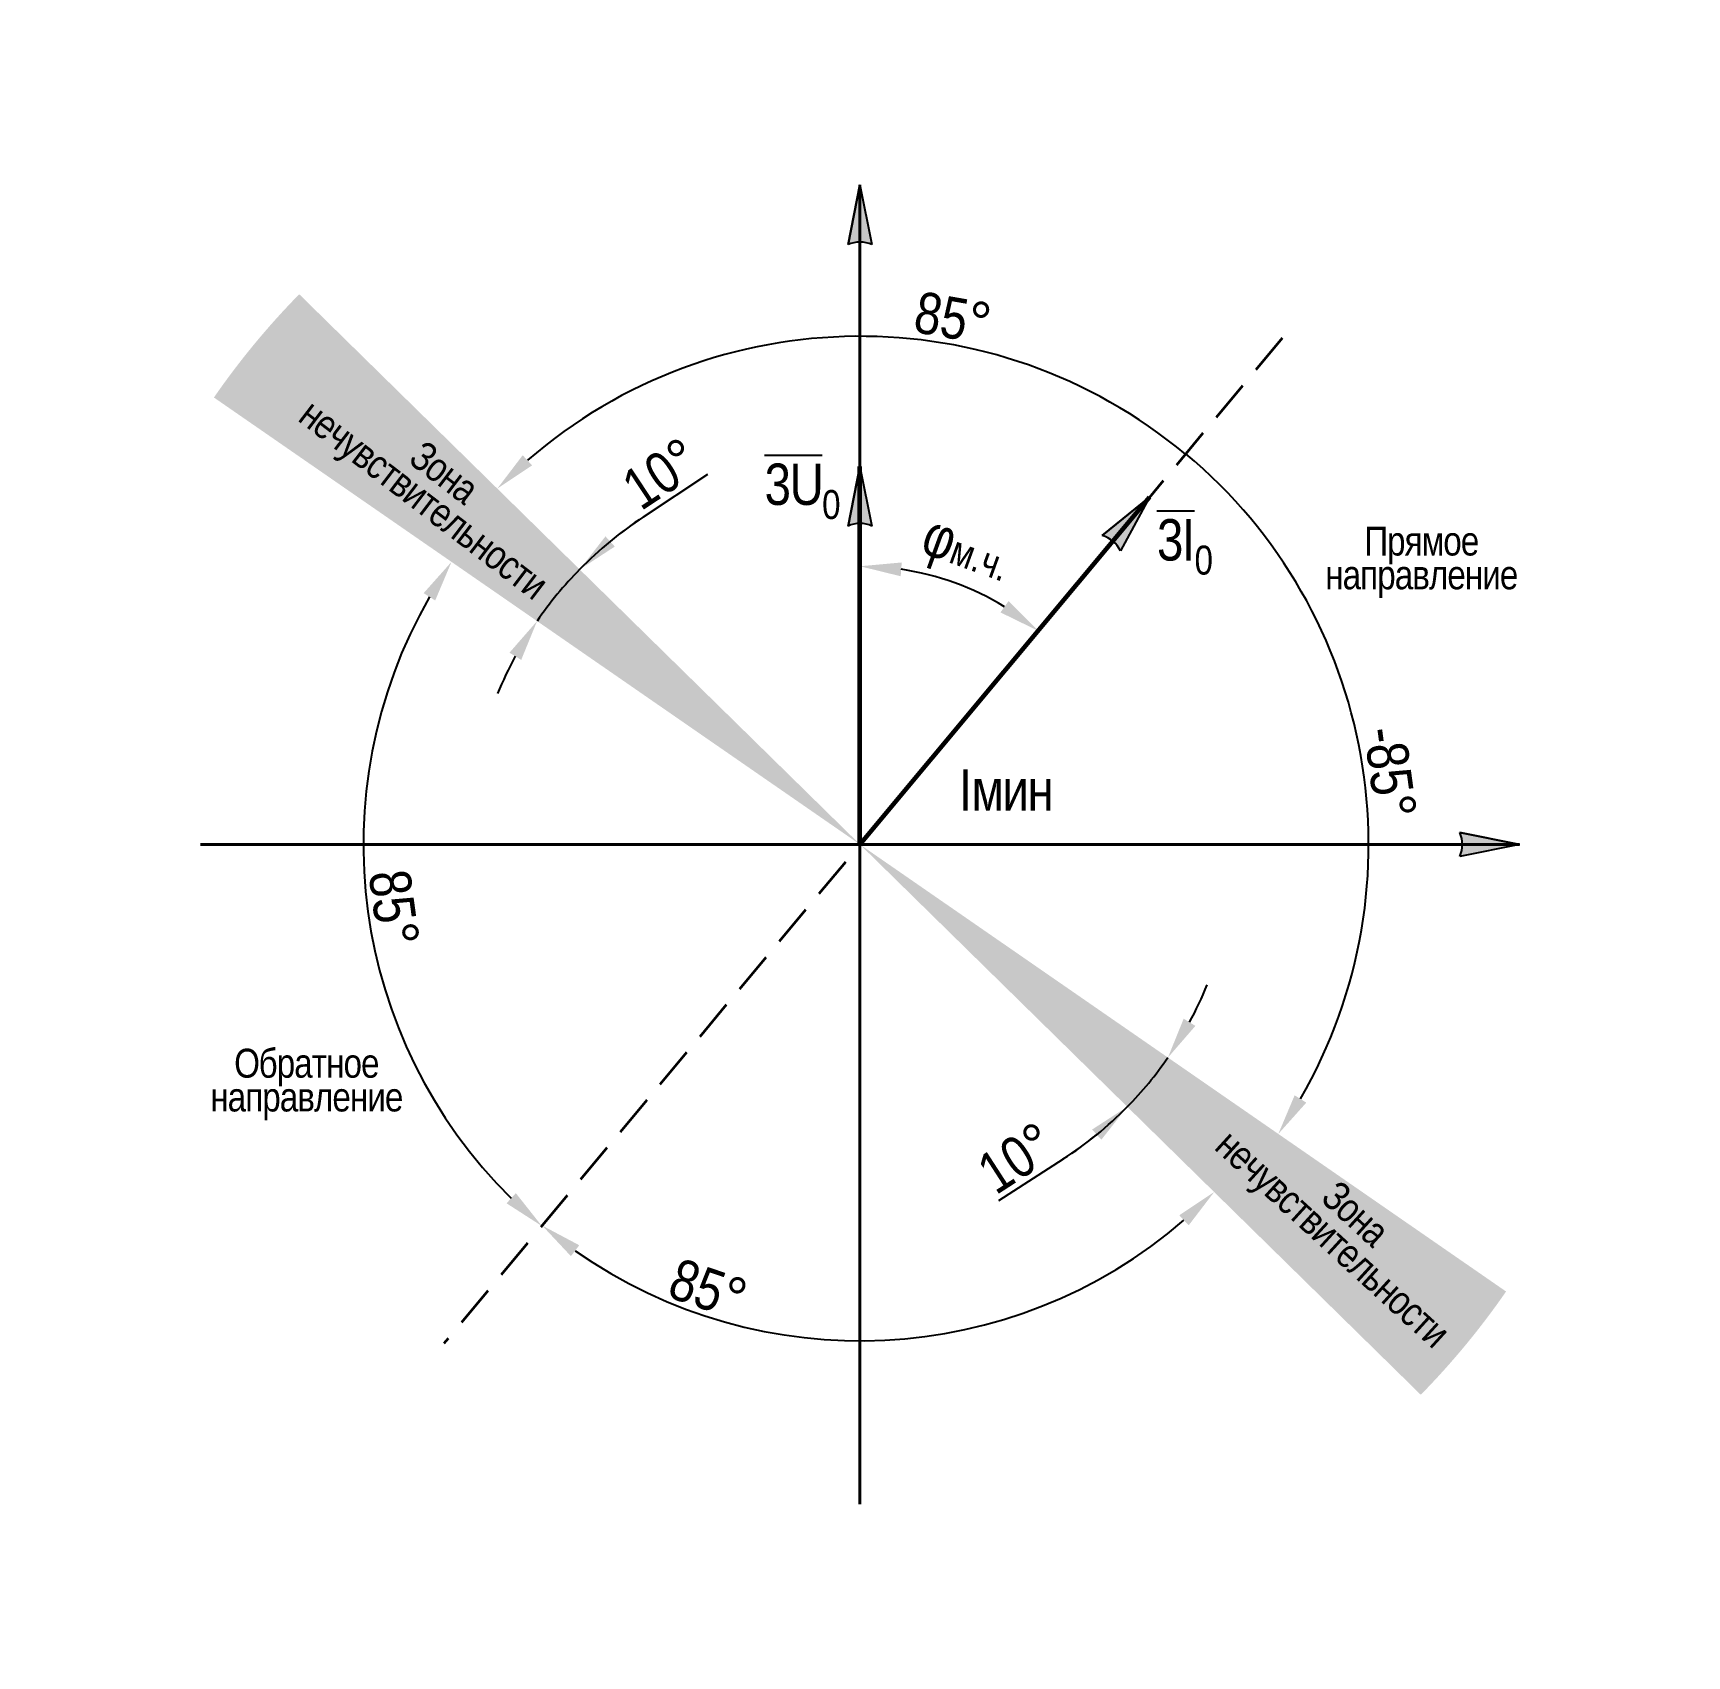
# Model space of a CAD drawing. Header units: millimetres. Extents: x -60 to 2976, y -423 to 657.
# Drawn here: x 2776 to 2976, y 25.9 to 222.1 of the extents above; entities that cross this region are included whole.
import ezdxf

# ---------------------------------------------------------------- set-up
doc = ezdxf.new("R2010")
doc.units = ezdxf.units.MM
doc.linetypes.add('штриховая2', pattern=[0.375, 0.25, -0.125])
doc.layers.add('TEXT', color=7, linetype='Continuous', lineweight=25)
doc.styles.add('2.5_Gost_RD', font='ARIALN.TTF', dxfattribs={"height": 2.5})
doc.styles.add('3.5_Gost_RD', font='ARIALN.TTF', dxfattribs={"height": 3.5})
doc.styles.add('5.0_Gost_RD', font='ARIALN.TTF', dxfattribs={"height": 5})
doc.dimstyles.new('Gost_RD_1-1000', dxfattribs={"dimtxt": 2.5, "dimasz": 2.5, "dimexe": 1.25, "dimexo": 0, "dimtad": 1, "dimdec": 0, "dimlfac": 1000, "dimtxsty": '2.5_Gost_RD', "dimblk": 'OBLIQUE', "dimcen": 2.5, "dimadec": 0, "dimazin": 0, "dimtfac": 1, "dimtdec": 0, "dimtmove": 0, "dimatfit": 3, "dimfxl": 1, "dimarcsym": 0})

msp = doc.modelspace()

# ---------------------------------------------------------------- texts
at = {"layer": 'TEXT', "color": 0, "ltscale": 100, "char_height": 3.5, "width": 28, "attachment_point": 5, "style": '3.5_Gost_RD'}
for insert, rotation in [((2824.1617, 166.9831), 322.612953), ((2934.1972, 77.5096), 317.585402)]:
    msp.add_mtext('\\pxsm0.7;{\\T0.95;\\C256;Зона нечувствительности}', dxfattribs=dict(at, insert=insert, rotation=rotation))
at = {"layer": 'TEXT', "color": 0, "ltscale": 100, "width": 28, "attachment_point": 5}
for s, insert, char_height, style in [('\\A1;\\pxsm0.7;{\\T0.95;\\O\\C256;3U\\H0.7x;\\o\\S^ 0;}', (2869, 166.705), 5, '5.0_Gost_RD'), ('\\A1;\\pxsm0.7;{\\T0.95;\\O\\C256;3I\\H0.7x;\\o\\S^ 0;}', (2915.2446, 159.9847), 5, '5.0_Gost_RD'), ('\\pxsm0.7;{\\T0.95;\\C256;Прямое направление}', (2943.8808, 158.1196), 3.5, '3.5_Gost_RD'), ('\\A1;\\pxsm0.7;{\\T0.95;\\C256;Iмин}', (2893.6127, 130.5792), 5, '5.0_Gost_RD'), ('\\pxsm0.7;{\\T0.95;\\C256;Обратное направление}', (2809.0494, 94.9891), 3.5, '3.5_Gost_RD')]:
    msp.add_mtext(s, dxfattribs=dict(at, insert=insert, char_height=char_height, style=style))

# ---------------------------------------------------------------- blocks, each defined once
blk = doc.blocks.new('*D83')
at = {"color": 0, "lineweight": -2, "ltscale": 100, "transparency": 16777216}
blk.add_arc((2876, 124), 61.44, 50.1686, 130.8859, dxfattribs=at)
at = {"color": 0, "ltscale": 100, "transparency": 16777216}
blk.add_solid([(2836.35, 169.84), (2835.21, 171.06), (2832.14, 167.03)], dxfattribs=at)
at = {"layer": 'Defpoints', "color": 0, "ltscale": 100, "transparency": 16777216}
for p in [(2776, 222.1), (2927.07, 185.23), (2857.94, 182.73), (2825.66, 63.65), (2976, 25.9)]:
    blk.add_point(p, dxfattribs=at)
at = {"color": 0, "ltscale": 100, "transparency": 16777216, "insert": (2887.23, 187.64), "char_height": 5, "attachment_point": 5, "rotation": 349.9931, "style": '5.0_Gost_RD'}
blk.add_mtext('85°', dxfattribs=at)
blk = doc.blocks.new('_None')
blk = doc.blocks.new('*D84')
at = {"color": 0, "lineweight": -2, "ltscale": 100, "transparency": 16777216}
blk.add_arc((2876, 124), 61.51, 329.9876, 50.1686, dxfattribs=at)
at = {"color": 0, "ltscale": 100, "transparency": 16777216}
blk.add_solid([(2929.97, 92.79), (2928.56, 93.68), (2926.59, 89.01)], dxfattribs=at)
at = {"layer": 'Defpoints', "color": 0, "ltscale": 100, "transparency": 16777216}
for p in [(2776, 193.17), (2927.07, 185.23), (2937.13, 117.15), (2825.66, 63.65), (2976, 54.83)]:
    blk.add_point(p, dxfattribs=at)
at = {"color": 0, "ltscale": 100, "transparency": 16777216, "insert": (2940.1, 132.72), "char_height": 5, "attachment_point": 5, "rotation": 277.7488, "style": '5.0_Gost_RD'}
blk.add_mtext('-85°', dxfattribs=at)
blk = doc.blocks.new('*D85')
at = {"color": 0, "lineweight": -2, "ltscale": 100, "transparency": 16777216}
blk.add_line((2900.57, 85.97), (2892.73, 80.9), dxfattribs=at)
for start, end in [(331.6594, 337.9898), (315.5498, 325.329), (302.8695, 315.5498), (302.889, 309.2194)]:
    blk.add_arc((2876, 124), 45.28, start, end, dxfattribs=at)
at = {"color": 0, "ltscale": 100, "transparency": 16777216}
for points in [[(2916.56, 102.07), (2915.14, 102.94), (2913.24, 98.24)], [(2904.07, 89.54), (2905.19, 88.31), (2908.32, 92.29)]]:
    blk.add_solid(points, dxfattribs=at)
at = {"layer": 'Defpoints', "color": 0, "ltscale": 100, "transparency": 16777216}
for p in [(2776, 222.1), (2776, 193.17), (2911.71, 96.17), (2976, 54.83), (2976, 25.9)]:
    blk.add_point(p, dxfattribs=at)
at = {"color": 0, "ltscale": 100, "transparency": 16777216, "insert": (2894.93, 86.11), "char_height": 5, "attachment_point": 5, "rotation": 32.8695, "style": '5.0_Gost_RD'}
blk.add_mtext('10°', dxfattribs=at)
blk = doc.blocks.new('*D86')
at = {"color": 0, "lineweight": -2, "ltscale": 100, "transparency": 16777216}
blk.add_line((2849.82, 163.62), (2857.61, 168.76), dxfattribs=at)
for start, end in [(123.4617, 135.5498), (123.4785, 129.5141), (135.5498, 145.329), (151.3646, 157.4003)]:
    blk.add_arc((2876, 124), 47.49, start, end, dxfattribs=at)
at = {"color": 0, "ltscale": 100, "transparency": 16777216}
for points in [[(2846.35, 160.02), (2845.22, 161.25), (2842.1, 157.25)], [(2833.61, 147.19), (2835.03, 146.32), (2836.95, 151.01)]]:
    blk.add_solid(points, dxfattribs=at)
at = {"layer": 'Defpoints', "color": 0, "ltscale": 100, "transparency": 16777216}
for p in [(2776, 222.1), (2776, 193.17), (2838.54, 153.19), (2976, 54.83), (2976, 25.9)]:
    blk.add_point(p, dxfattribs=at)
at = {"color": 0, "ltscale": 100, "transparency": 16777216, "insert": (2851.96, 168.84), "char_height": 5, "attachment_point": 5, "rotation": 33.4617, "style": '5.0_Gost_RD'}
blk.add_mtext('10°', dxfattribs=at)
blk = doc.blocks.new('*D87')
at = {"color": 0, "lineweight": -2, "ltscale": 100, "transparency": 16777216}
blk.add_arc((2876, 124), 60.06, 150.0999, 225.3977, dxfattribs=at)
at = {"color": 0, "ltscale": 100, "transparency": 16777216}
for points in [[(2823.23, 154.39), (2824.63, 153.5), (2826.6, 158.17)], [(2834.38, 81.85), (2833.26, 80.62), (2837.53, 77.87)]]:
    blk.add_solid(points, dxfattribs=at)
at = {"layer": 'Defpoints', "color": 0, "ltscale": 100, "transparency": 16777216}
for p in [(2776, 193.17), (2927.07, 185.23), (2816.31, 130.69), (2825.66, 63.65), (2976, 54.83)]:
    blk.add_point(p, dxfattribs=at)
at = {"color": 0, "ltscale": 100, "transparency": 16777216, "insert": (2819.63, 116.33), "char_height": 5, "attachment_point": 5, "rotation": 277.7488, "style": '5.0_Gost_RD'}
blk.add_mtext('85°', dxfattribs=at)
blk = doc.blocks.new('*D88')
at = {"color": 0, "lineweight": -2, "ltscale": 100, "transparency": 16777216}
blk.add_arc((2876, 124), 59.99, 234.9452, 310.7731, dxfattribs=at)
at = {"color": 0, "ltscale": 100, "transparency": 16777216}
for points in [[(2914.61, 79.18), (2915.75, 77.96), (2918.83, 81.99)], [(2841.04, 74.23), (2842.05, 75.55), (2837.57, 77.93)]]:
    blk.add_solid(points, dxfattribs=at)
at = {"layer": 'Defpoints', "color": 0, "ltscale": 100, "transparency": 16777216}
for p in [(2776, 222.1), (2927.07, 185.23), (2893.63, 66.66), (2825.66, 63.65), (2976, 25.9)]:
    blk.add_point(p, dxfattribs=at)
at = {"color": 0, "ltscale": 100, "transparency": 16777216, "insert": (2857.64, 70.23), "char_height": 5, "attachment_point": 5, "rotation": 341.1468, "style": '5.0_Gost_RD'}
blk.add_mtext('85°', dxfattribs=at)
blk = doc.blocks.new('*D89')
at = {"color": 0, "lineweight": -2, "ltscale": 100, "transparency": 16777216}
blk.add_arc((2876, 124), 33.64, 58.6932, 81.4754, dxfattribs=at)
at = {"color": 0, "ltscale": 100, "transparency": 16777216}
for points in [[(2880.92, 156.43), (2881.05, 158.1), (2876, 157.64)], [(2893.96, 153.42), (2892.99, 152.06), (2897.55, 149.83)]]:
    blk.add_solid(points, dxfattribs=at)
at = {"layer": 'Defpoints', "color": 0, "ltscale": 100, "transparency": 16777216}
for p in [(2927.07, 185.23), (2876, 169.71), (2891.04, 154.09), (2876, 124), (2825.66, 63.65)]:
    blk.add_point(p, dxfattribs=at)
at = {"color": 0, "ltscale": 100, "transparency": 16777216, "insert": (2888.76, 159.22), "char_height": 5, "attachment_point": 5, "rotation": 340.0843, "style": '5.0_Gost_RD'}
blk.add_mtext('φ{\\H0.7x;\\S^ м.ч.;}', dxfattribs=at)

# ---------------------------------------------------------------- dimensions: what is measured, and where the dimension line sits
at = {"ltscale": 100}
for base, override, picture, middle in [((2857.9442, 182.7301), {"dimscale": 0, "dimtxt": 5, "dimasz": 5, "dimtxsty": '5.0_Gost_RD', "dimblk1": 'None', "dimsah": 1}, '*D83', (2886.6768, 184.5082)), ((2893.6296, 66.6562), {"dimscale": 0, "dimtxt": 5, "dimasz": 5, "dimtxsty": '5.0_Gost_RD', "dimsah": 1}, '*D88', (2856.6138, 67.226))]:
    dim = msp.add_angular_dim_2l(base=base, line1=((2976, 25.9008), (2776, 222.0992)), line2=((2927.072, 185.2303), (2825.6637, 63.6517)), dimstyle='Gost_RD_1-1000', override=override, dxfattribs=at)
    dim.commit()
    dim.dimension.update_dxf_attribs({"geometry": picture, "text_midpoint": middle, "dimtype": 162})
for base, line1, line2, picture, middle in [((2911.7128, 96.1675), ((2976, 25.9008), (2776, 222.0992)), ((2976, 54.8316), (2776, 193.1684)), '*D85', (2894.9277, 86.1065)), ((2838.5447, 153.1904), ((2976, 54.8316), (2776, 193.1684)), ((2976, 25.9008), (2776, 222.0992)), '*D86', (2851.9592, 168.8411)), ((2816.3086, 130.6861), ((2927.072, 185.2303), (2825.6637, 63.6517)), ((2976, 54.8316), (2776, 193.1684)), '*D87', (2819.6326, 116.3299))]:
    dim = msp.add_angular_dim_2l(base=base, line1=line1, line2=line2, dimstyle='Gost_RD_1-1000', override={"dimscale": 0, "dimtxt": 5, "dimasz": 5, "dimtxsty": '5.0_Gost_RD', "dimsah": 1}, dxfattribs=at)
    dim.commit()
    dim.dimension.update_dxf_attribs({"geometry": picture, "text_midpoint": middle})
for base, line1, line2, text, override, picture, middle in [((2937.13, 117.1528), ((2976, 54.8316), (2776, 193.1684)), ((2927.072, 185.2303), (2825.6637, 63.6517)), '-<>', {"dimscale": 0, "dimtxt": 5, "dimasz": 5, "dimtxsty": '5.0_Gost_RD', "dimblk2": 'None', "dimsah": 1}, '*D84', (2940.0994, 132.7222)), ((2891.0373, 154.0888), ((2927.072, 185.2303), (2825.6637, 63.6517)), ((2876, 124), (2876, 169.705)), 'φ{\\H0.7x;\\S^ м.ч.;}', {"dimscale": 0, "dimtxt": 5, "dimasz": 5, "dimtxsty": '5.0_Gost_RD', "dimsah": 1}, '*D89', (2888.759, 159.2161))]:
    dim = msp.add_angular_dim_2l(base=base, line1=line1, line2=line2, text=text, dimstyle='Gost_RD_1-1000', override=override, dxfattribs=at)
    dim.commit()
    dim.dimension.update_dxf_attribs({"geometry": picture, "text_midpoint": middle})

# ---------------------------------------------------------------- hatches: boundary and pattern name
at = {"ltscale": 100, "transparency": 33554687}
h = msp.add_hatch(color=256, dxfattribs=at)
h.dxf.hatch_style = 1
h.paths.add_polyline_path([(2876, 203.7339), (2874.5578, 196.5228, -0.21922359), (2877.4422, 196.5228)])
at = {"ltscale": 100, "true_color": 0xffffff}
h = msp.add_hatch(color=7, dxfattribs=at)
h.dxf.hatch_style = 1
h.paths.add_polyline_path([(2808.1834, 190.5275, 0.04269599), (2797.8689, 178.042), (2876, 124)])
h.paths.add_polyline_path([(2876, 124), (2943.8166, 57.4725, 0.04269599), (2954.1311, 69.958)])
at = {"ltscale": 100, "transparency": 33554687}
h = msp.add_hatch(color=256, dxfattribs=at)
h.dxf.hatch_style = 1
h.paths.add_polyline_path([(2876, 169.705), (2874.5578, 162.4939, -0.21922359), (2877.4422, 162.4939)])
h = msp.add_hatch(color=256, dxfattribs=at)
h.dxf.hatch_style = 1
h.paths.add_polyline_path([(2905.2743, 161.3515, -0.21922359), (2907.4925, 159.5077), (2910.9928, 165.9752)])
h = msp.add_hatch(color=256, dxfattribs=at)
h.dxf.hatch_style = 1
h.paths.add_polyline_path([(2955.7339, 124), (2948.5228, 125.4422, -0.21922359), (2948.5228, 122.5578)])

# ---------------------------------------------------------------- linework, layer by layer
at = {"ltscale": 100}
for p, q in [((2876, 203.7339), (2874.5578, 196.5228)), ((2874.5578, 196.5228), (2876, 203.7339)), ((2876, 203.7339), (2877.4422, 196.5228)), ((2876, 169.705), (2874.5578, 162.4939)), ((2874.5578, 162.4939), (2876, 169.705)), ((2876, 169.705), (2877.4422, 162.4939)), ((2910.9928, 165.9752), (2905.2743, 161.3515)), ((2905.2743, 161.3515), (2910.9928, 165.9752)), ((2910.9928, 165.9752), (2907.4925, 159.5077)), ((2876, 124), (2883.5938, 133.1091)), ((2955.7339, 124), (2948.5228, 125.4422)), ((2948.5228, 125.4422), (2955.7339, 124)), ((2955.7339, 124), (2948.5228, 122.5578))]:
    msp.add_line(p, q, dxfattribs=at)
at = {"lineweight": 40, "ltscale": 100}
for p, q in [((2876, 44.2661), (2876, 203.7339)), ((2796.2661, 124), (2955.7339, 124))]:
    msp.add_line(p, q, dxfattribs=at)
at = {"linetype": 'штриховая2', "lineweight": 35, "ltscale": 20}
msp.add_line((2927.072, 185.2303), (2825.6637, 63.6517), dxfattribs=at)
at = {"lineweight": 60, "ltscale": 100}
for q in [(2876, 169.705), (2910.9928, 165.9752)]:
    msp.add_line((2876, 124), q, dxfattribs=at)
at = {"ltscale": 100}
for centre, start, end in [((2876, 193.3915), 65.270039, 114.729961), ((2876, 159.3626), 65.270039, 114.729961), ((2904.3819, 158.0215), 25.537777, 74.997699), ((2945.3915, 124), 335.270039, 24.729961)]:
    msp.add_arc(centre, 3.4475, start, end, dxfattribs=at)

msp.set_redraw_order([(e.dxf.handle, doc.entitydb.next_handle()) for e in msp.query("TEXT MTEXT ATTDEF DIMENSION ARC_DIMENSION")])  # texts and dimensions are drawn at this point

doc.saveas('drawing.dxf')
